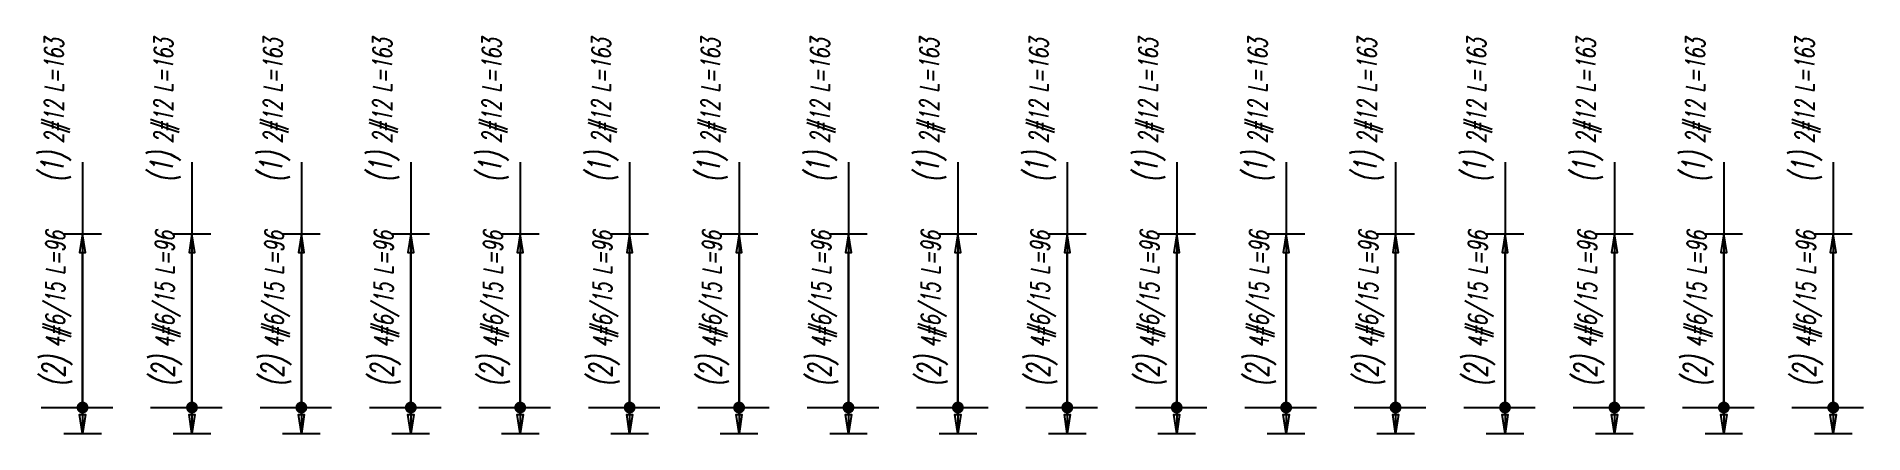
# Model space of a CAD drawing. Header units: millimetres. Extents: x 31256 to 35511, y -61920 to -60629.
# Drawn here: x 33755.7 to 34241.1, y -60982.9 to -60877.6 of the extents above; entities that cross this region are included whole.
import ezdxf

# ---------------------------------------------------------------- set-up
doc = ezdxf.new("R2010")
doc.units = ezdxf.units.MM
doc.header["$LTSCALE"] = 5
for name, color, linetype in [('ZBROJA_PRET', 161, 'Continuous'), ('ZBROJA_ZASIEG', 253, 'Continuous'), ('ZBROJA_ZLICZAC', 125, 'Continuous')]:
    doc.layers.add(name, color=color, linetype=linetype)
doc.styles.add('STYL_ZBROJA', font='romanszb.shx', dxfattribs={"width": 0.65, "oblique": 12})

msp = doc.modelspace()

# ---------------------------------------------------------------- texts
at = {"layer": 'ZBROJA_ZLICZAC', "char_height": 10, "attachment_point": 7, "rotation": 90, "style": 'STYL_ZBROJA'}
for s, insert in [('\\H6;\\C71;\\H5;\\C256;\\H6;\\C71;(1)\\H5;\\C256; 2#12 L=163', (33764.88, -60916.21)), ('\\H6;\\C71;\\H5;\\C256;\\H6;\\C71;(1)\\H5;\\C256; 2#12 L=163', (33793.94, -60916.21)), ('\\H6;\\C71;\\H5;\\C256;\\H6;\\C71;(1)\\H5;\\C256; 2#12 L=163', (33823.01, -60916.21)), ('\\H6;\\C71;\\H5;\\C256;\\H6;\\C71;(1)\\H5;\\C256; 2#12 L=163', (33852.08, -60916.21)), ('\\H6;\\C71;\\H5;\\C256;\\H6;\\C71;(1)\\H5;\\C256; 2#12 L=163', (33881.14, -60916.21)), ('\\H6;\\C71;\\H5;\\C256;\\H6;\\C71;(1)\\H5;\\C256; 2#12 L=163', (33910.21, -60916.21)), ('\\H6;\\C71;\\H5;\\C256;\\H6;\\C71;(1)\\H5;\\C256; 2#12 L=163', (33939.28, -60916.21)), ('\\H6;\\C71;\\H5;\\C256;\\H6;\\C71;(1)\\H5;\\C256; 2#12 L=163', (33968.34, -60916.21)), ('\\H6;\\C71;\\H5;\\C256;\\H6;\\C71;(1)\\H5;\\C256; 2#12 L=163', (33997.41, -60916.21)), ('\\H6;\\C71;\\H5;\\C256;\\H6;\\C71;(1)\\H5;\\C256; 2#12 L=163', (34026.48, -60916.21)), ('\\H6;\\C71;\\H5;\\C256;\\H6;\\C71;(1)\\H5;\\C256; 2#12 L=163', (34055.55, -60916.21)), ('\\H6;\\C71;\\H5;\\C256;\\H6;\\C71;(1)\\H5;\\C256; 2#12 L=163', (34084.61, -60916.21)), ('\\H6;\\C71;\\H5;\\C256;\\H6;\\C71;(1)\\H5;\\C256; 2#12 L=163', (34113.68, -60916.21)), ('\\H6;\\C71;\\H5;\\C256;\\H6;\\C71;(1)\\H5;\\C256; 2#12 L=163', (34142.75, -60916.21)), ('\\H6;\\C71;\\H5;\\C256;\\H6;\\C71;(1)\\H5;\\C256; 2#12 L=163', (34171.81, -60916.21)), ('\\H6;\\C71;\\H5;\\C256;\\H6;\\C71;(1)\\H5;\\C256; 2#12 L=163', (34200.88, -60916.21)), ('\\H6;\\C71;\\H5;\\C256;\\H6;\\C71;(1)\\H5;\\C256; 2#12 L=163', (34229.95, -60916.21)), ('\\H6;\\C71;\\H5;\\C256;\\H6;\\C71;(2)\\H5;\\C256; 4#6/15 L=96', (33765.23, -60970.43)), ('\\H6;\\C71;\\H5;\\C256;\\H6;\\C71;(2)\\H5;\\C256; 4#6/15 L=96', (33794.3, -60970.43)), ('\\H6;\\C71;\\H5;\\C256;\\H6;\\C71;(2)\\H5;\\C256; 4#6/15 L=96', (33823.37, -60970.43)), ('\\H6;\\C71;\\H5;\\C256;\\H6;\\C71;(2)\\H5;\\C256; 4#6/15 L=96', (33852.43, -60970.43)), ('\\H6;\\C71;\\H5;\\C256;\\H6;\\C71;(2)\\H5;\\C256; 4#6/15 L=96', (33881.5, -60970.43)), ('\\H6;\\C71;\\H5;\\C256;\\H6;\\C71;(2)\\H5;\\C256; 4#6/15 L=96', (33910.57, -60970.43)), ('\\H6;\\C71;\\H5;\\C256;\\H6;\\C71;(2)\\H5;\\C256; 4#6/15 L=96', (33939.63, -60970.43)), ('\\H6;\\C71;\\H5;\\C256;\\H6;\\C71;(2)\\H5;\\C256; 4#6/15 L=96', (33968.7, -60970.43)), ('\\H6;\\C71;\\H5;\\C256;\\H6;\\C71;(2)\\H5;\\C256; 4#6/15 L=96', (33997.77, -60970.43)), ('\\H6;\\C71;\\H5;\\C256;\\H6;\\C71;(2)\\H5;\\C256; 4#6/15 L=96', (34026.83, -60970.43)), ('\\H6;\\C71;\\H5;\\C256;\\H6;\\C71;(2)\\H5;\\C256; 4#6/15 L=96', (34055.9, -60970.43)), ('\\H6;\\C71;\\H5;\\C256;\\H6;\\C71;(2)\\H5;\\C256; 4#6/15 L=96', (34084.97, -60970.43)), ('\\H6;\\C71;\\H5;\\C256;\\H6;\\C71;(2)\\H5;\\C256; 4#6/15 L=96', (34114.03, -60970.43)), ('\\H6;\\C71;\\H5;\\C256;\\H6;\\C71;(2)\\H5;\\C256; 4#6/15 L=96', (34143.1, -60970.43)), ('\\H6;\\C71;\\H5;\\C256;\\H6;\\C71;(2)\\H5;\\C256; 4#6/15 L=96', (34172.17, -60970.43)), ('\\H6;\\C71;\\H5;\\C256;\\H6;\\C71;(2)\\H5;\\C256; 4#6/15 L=96', (34201.24, -60970.43)), ('\\H6;\\C71;\\H5;\\C256;\\H6;\\C71;(2)\\H5;\\C256; 4#6/15 L=96', (34230.3, -60970.43))]:
    msp.add_mtext(s, dxfattribs=dict(at, insert=insert))

# ---------------------------------------------------------------- linework, layer by layer
at = {"layer": 'ZBROJA_PRET'}
for p, q in [((33767.96, -60910.91), (33767.96, -60982.91)), ((33797.03, -60910.91), (33797.03, -60982.91)), ((33826.09, -60910.91), (33826.09, -60982.91)), ((33855.16, -60910.91), (33855.16, -60982.91)), ((33884.23, -60910.91), (33884.23, -60982.91)), ((33913.29, -60910.91), (33913.29, -60982.91)), ((33942.36, -60910.91), (33942.36, -60982.91)), ((33971.43, -60910.91), (33971.43, -60982.91)), ((34000.49, -60910.91), (34000.49, -60982.91)), ((34029.56, -60910.91), (34029.56, -60982.91)), ((34058.63, -60910.91), (34058.63, -60982.91)), ((34087.69, -60910.91), (34087.69, -60982.91)), ((34116.76, -60910.91), (34116.76, -60982.91)), ((34145.83, -60910.91), (34145.83, -60982.91)), ((34174.89, -60910.91), (34174.89, -60982.91)), ((34203.96, -60910.91), (34203.96, -60982.91)), ((34233.03, -60910.91), (34233.03, -60982.91)), ((33756.98, -60976.04), (33775.98, -60976.04)), ((33786.05, -60976.04), (33805.05, -60976.04)), ((33815.12, -60976.04), (33834.12, -60976.04)), ((33844.18, -60976.04), (33863.18, -60976.04)), ((33873.25, -60976.04), (33892.25, -60976.04)), ((33902.32, -60976.04), (33921.32, -60976.04)), ((33931.38, -60976.04), (33950.38, -60976.04)), ((33960.45, -60976.04), (33979.45, -60976.04)), ((33989.52, -60976.04), (34008.52, -60976.04)), ((34018.58, -60976.04), (34037.58, -60976.04)), ((34047.65, -60976.04), (34066.65, -60976.04)), ((34076.72, -60976.04), (34095.72, -60976.04)), ((34105.78, -60976.04), (34124.78, -60976.04)), ((34134.85, -60976.04), (34153.85, -60976.04)), ((34163.92, -60976.04), (34182.92, -60976.04)), ((34192.98, -60976.04), (34211.98, -60976.04)), ((34222.05, -60976.04), (34241.05, -60976.04))]:
    msp.add_line(p, q, dxfattribs=at)
at = {"layer": 'ZBROJA_ZASIEG'}
for p, q in [((33762.96, -60929.91), (33772.96, -60929.91)), ((33792.03, -60929.91), (33802.03, -60929.91)), ((33821.09, -60929.91), (33831.09, -60929.91)), ((33850.16, -60929.91), (33860.16, -60929.91)), ((33879.23, -60929.91), (33889.23, -60929.91)), ((33908.29, -60929.91), (33918.29, -60929.91)), ((33937.36, -60929.91), (33947.36, -60929.91)), ((33966.43, -60929.91), (33976.43, -60929.91)), ((33995.49, -60929.91), (34005.49, -60929.91)), ((34024.56, -60929.91), (34034.56, -60929.91)), ((34053.63, -60929.91), (34063.63, -60929.91)), ((34082.69, -60929.91), (34092.69, -60929.91)), ((34111.76, -60929.91), (34121.76, -60929.91)), ((34140.83, -60929.91), (34150.83, -60929.91)), ((34169.89, -60929.91), (34179.89, -60929.91)), ((34198.96, -60929.91), (34208.96, -60929.91)), ((34228.03, -60929.91), (34238.03, -60929.91)), ((33762.96, -60982.91), (33772.96, -60982.91)), ((33792.03, -60982.91), (33802.03, -60982.91)), ((33821.09, -60982.91), (33831.09, -60982.91)), ((33850.16, -60982.91), (33860.16, -60982.91)), ((33879.23, -60982.91), (33889.23, -60982.91)), ((33908.29, -60982.91), (33918.29, -60982.91)), ((33937.36, -60982.91), (33947.36, -60982.91)), ((33966.43, -60982.91), (33976.43, -60982.91)), ((33995.49, -60982.91), (34005.49, -60982.91)), ((34024.56, -60982.91), (34034.56, -60982.91)), ((34053.63, -60982.91), (34063.63, -60982.91)), ((34082.69, -60982.91), (34092.69, -60982.91)), ((34111.76, -60982.91), (34121.76, -60982.91)), ((34140.83, -60982.91), (34150.83, -60982.91)), ((34169.89, -60982.91), (34179.89, -60982.91)), ((34198.96, -60982.91), (34208.96, -60982.91)), ((34228.03, -60982.91), (34238.03, -60982.91))]:
    msp.add_line(p, q, dxfattribs=at)
for points in [[(33767.96, -60977.91), (33768.73, -60977.91), (33767.96, -60982.91), (33767.18, -60977.91), (33767.96, -60977.91), (33767.96, -60934.91), (33768.73, -60934.91), (33767.96, -60929.91), (33767.18, -60934.91), (33767.96, -60934.91)], [(33797.03, -60977.91), (33797.8, -60977.91), (33797.03, -60982.91), (33796.25, -60977.91), (33797.03, -60977.91), (33797.03, -60934.91), (33797.8, -60934.91), (33797.03, -60929.91), (33796.25, -60934.91), (33797.03, -60934.91)], [(33826.09, -60977.91), (33826.87, -60977.91), (33826.09, -60982.91), (33825.32, -60977.91), (33826.09, -60977.91), (33826.09, -60934.91), (33826.87, -60934.91), (33826.09, -60929.91), (33825.32, -60934.91), (33826.09, -60934.91)], [(33855.16, -60977.91), (33855.93, -60977.91), (33855.16, -60982.91), (33854.38, -60977.91), (33855.16, -60977.91), (33855.16, -60934.91), (33855.93, -60934.91), (33855.16, -60929.91), (33854.38, -60934.91), (33855.16, -60934.91)], [(33884.23, -60977.91), (33885, -60977.91), (33884.23, -60982.91), (33883.45, -60977.91), (33884.23, -60977.91), (33884.23, -60934.91), (33885, -60934.91), (33884.23, -60929.91), (33883.45, -60934.91), (33884.23, -60934.91)], [(33913.29, -60977.91), (33914.07, -60977.91), (33913.29, -60982.91), (33912.52, -60977.91), (33913.29, -60977.91), (33913.29, -60934.91), (33914.07, -60934.91), (33913.29, -60929.91), (33912.52, -60934.91), (33913.29, -60934.91)], [(33942.36, -60977.91), (33943.13, -60977.91), (33942.36, -60982.91), (33941.58, -60977.91), (33942.36, -60977.91), (33942.36, -60934.91), (33943.13, -60934.91), (33942.36, -60929.91), (33941.58, -60934.91), (33942.36, -60934.91)], [(33971.43, -60977.91), (33972.2, -60977.91), (33971.43, -60982.91), (33970.65, -60977.91), (33971.43, -60977.91), (33971.43, -60934.91), (33972.2, -60934.91), (33971.43, -60929.91), (33970.65, -60934.91), (33971.43, -60934.91)], [(34000.49, -60977.91), (34001.27, -60977.91), (34000.49, -60982.91), (33999.72, -60977.91), (34000.49, -60977.91), (34000.49, -60934.91), (34001.27, -60934.91), (34000.49, -60929.91), (33999.72, -60934.91), (34000.49, -60934.91)], [(34029.56, -60977.91), (34030.34, -60977.91), (34029.56, -60982.91), (34028.79, -60977.91), (34029.56, -60977.91), (34029.56, -60934.91), (34030.34, -60934.91), (34029.56, -60929.91), (34028.79, -60934.91), (34029.56, -60934.91)], [(34058.63, -60977.91), (34059.4, -60977.91), (34058.63, -60982.91), (34057.85, -60977.91), (34058.63, -60977.91), (34058.63, -60934.91), (34059.4, -60934.91), (34058.63, -60929.91), (34057.85, -60934.91), (34058.63, -60934.91)], [(34087.69, -60977.91), (34088.47, -60977.91), (34087.69, -60982.91), (34086.92, -60977.91), (34087.69, -60977.91), (34087.69, -60934.91), (34088.47, -60934.91), (34087.69, -60929.91), (34086.92, -60934.91), (34087.69, -60934.91)], [(34116.76, -60977.91), (34117.54, -60977.91), (34116.76, -60982.91), (34115.99, -60977.91), (34116.76, -60977.91), (34116.76, -60934.91), (34117.54, -60934.91), (34116.76, -60929.91), (34115.99, -60934.91), (34116.76, -60934.91)], [(34145.83, -60977.91), (34146.6, -60977.91), (34145.83, -60982.91), (34145.05, -60977.91), (34145.83, -60977.91), (34145.83, -60934.91), (34146.6, -60934.91), (34145.83, -60929.91), (34145.05, -60934.91), (34145.83, -60934.91)], [(34174.89, -60977.91), (34175.67, -60977.91), (34174.89, -60982.91), (34174.12, -60977.91), (34174.89, -60977.91), (34174.89, -60934.91), (34175.67, -60934.91), (34174.89, -60929.91), (34174.12, -60934.91), (34174.89, -60934.91)], [(34203.96, -60977.91), (34204.74, -60977.91), (34203.96, -60982.91), (34203.19, -60977.91), (34203.96, -60977.91), (34203.96, -60934.91), (34204.74, -60934.91), (34203.96, -60929.91), (34203.19, -60934.91), (34203.96, -60934.91)], [(34233.03, -60977.91), (34233.8, -60977.91), (34233.03, -60982.91), (34232.25, -60977.91), (34233.03, -60977.91), (34233.03, -60934.91), (34233.8, -60934.91), (34233.03, -60929.91), (34232.25, -60934.91), (34233.03, -60934.91)]]:
    msp.add_lwpolyline(points, dxfattribs=at)
at = {"layer": 'ZBROJA_ZASIEG', "const_width": 1.57}
for points in [[(33767.17, -60976.04, 1), (33768.75, -60976.04, 1)], [(33796.24, -60976.04, 1), (33797.81, -60976.04, 1)], [(33825.3, -60976.04, 1), (33826.88, -60976.04, 1)], [(33854.37, -60976.04, 1), (33855.95, -60976.04, 1)], [(33883.44, -60976.04, 1), (33885.01, -60976.04, 1)], [(33912.51, -60976.04, 1), (33914.08, -60976.04, 1)], [(33941.57, -60976.04, 1), (33943.15, -60976.04, 1)], [(33970.64, -60976.04, 1), (33972.21, -60976.04, 1)], [(33999.71, -60976.04, 1), (34001.28, -60976.04, 1)], [(34028.77, -60976.04, 1), (34030.35, -60976.04, 1)], [(34057.84, -60976.04, 1), (34059.41, -60976.04, 1)], [(34086.91, -60976.04, 1), (34088.48, -60976.04, 1)], [(34115.97, -60976.04, 1), (34117.55, -60976.04, 1)], [(34145.04, -60976.04, 1), (34146.62, -60976.04, 1)], [(34174.11, -60976.04, 1), (34175.68, -60976.04, 1)], [(34203.17, -60976.04, 1), (34204.75, -60976.04, 1)], [(34232.24, -60976.04, 1), (34233.82, -60976.04, 1)]]:
    msp.add_lwpolyline(points, format="xyb", close=True, dxfattribs=at)

msp.set_redraw_order([(e.dxf.handle, doc.entitydb.next_handle()) for e in msp.query("TEXT MTEXT ATTDEF DIMENSION ARC_DIMENSION")])  # texts and dimensions are drawn at this point

doc.saveas('drawing.dxf')
